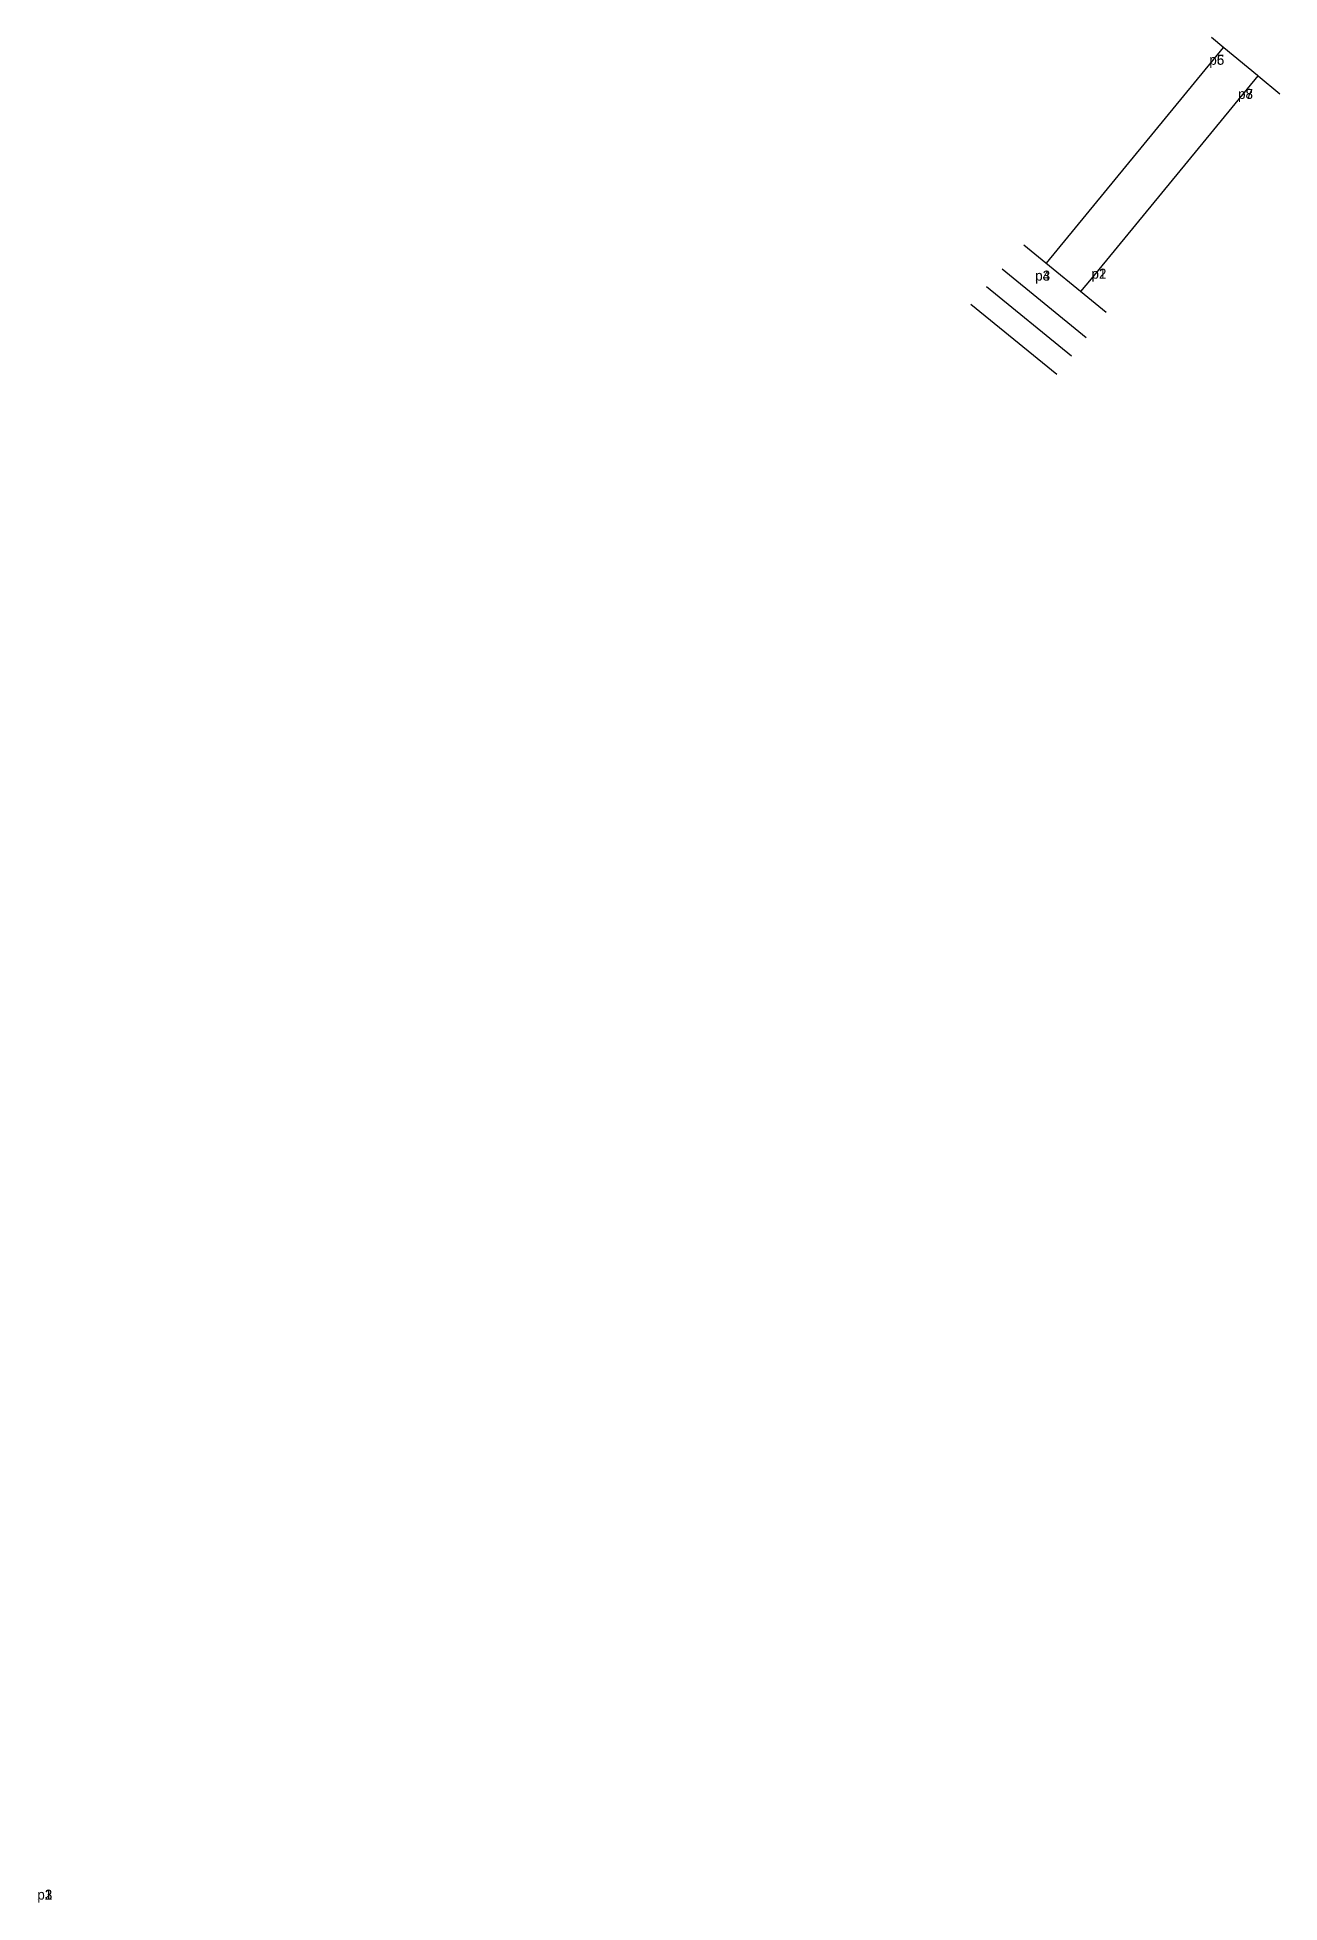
# Model space of a CAD drawing. Extents: x 533308 to 552436, y 1823350 to 1865634.
# Drawn here: x 551093.5 to 551316.1, y 1840428.1 to 1840762.3 of the extents above; entities that cross this region are included whole.
import ezdxf

# ---------------------------------------------------------------- set-up
doc = ezdxf.new("R2010")
doc.units = 0
for name, color, linetype in [('Level 10', 7, 'Continuous'), ('Level 12', 7, 'Continuous'), ('Level 16', 7, 'Continuous'), ('Level 22', 7, 'Continuous'), ('Level 7', 7, 'Continuous')]:
    doc.layers.add(name, color=color, linetype=linetype)

msp = doc.modelspace()

# ---------------------------------------------------------------- texts
at = {"layer": 'Level 12'}
for s, p in [('p6', (551303.458, 1840757.34)), ('p5', (551303.461, 1840757.332)), ('p8', (551308.603, 1840751.218)), ('p7', (551308.606, 1840751.22)), ('p3', (551272.263, 1840718.66)), ('p4', (551272.266, 1840718.665)), ('p2', (551282.339, 1840719.016)), ('p1', (551282.339, 1840719.015)), ('p2', (551093.485, 1840428.601)), ('p3', (551093.485, 1840428.6)), ('p1', (551093.485, 1840428.6))]:
    msp.add_text(s, height=1.8, dxfattribs=at).set_placement(p)

# ---------------------------------------------------------------- linework, layer by layer
at = {"layer": 'Level 10'}
for p, q in [((551274.2788, 1840721.7741), (551306.0223, 1840760.4529)), ((551306.0356, 1840760.4419), (551312.0605, 1840755.4572)), ((551282.339, 1840719.016), (551312.1994, 1840755.3422)), ((551312.0605, 1840755.4572), (551312.1994, 1840755.3422)), ((551280.465, 1840716.7184), (551282.339, 1840719.016))]:
    msp.add_line(p, q, dxfattribs=at)
msp.add_lwpolyline([(551270.219, 1840725.0919), (551284.9857, 1840713.0238)], dxfattribs=at)
at = {"layer": 'Level 16'}
for p, q in [((551303.8396, 1840762.2588), (551306.0356, 1840760.4419)), ((551312.1994, 1840755.3422), (551316.065, 1840752.1441))]:
    msp.add_line(p, q, dxfattribs=at)
at = {"layer": 'Level 22'}
for points in [[(551266.3715, 1840720.7746), (551281.3913, 1840708.4995)], [(551263.5597, 1840717.6195), (551278.7646, 1840705.1933)], [(551260.748, 1840714.4645), (551276.1379, 1840701.887)]]:
    msp.add_lwpolyline(points, dxfattribs=at)
at = {"layer": 'Level 7'}
for p, q in [((551303.458, 1840757.34), (551303.458, 1840757.34)), ((551303.461, 1840757.332), (551303.461, 1840757.332)), ((551308.603, 1840751.218), (551308.603, 1840751.218)), ((551308.606, 1840751.22), (551308.606, 1840751.22)), ((551272.263, 1840718.66), (551272.263, 1840718.66)), ((551272.266, 1840718.665), (551272.266, 1840718.665)), ((551282.339, 1840719.016), (551282.339, 1840719.016)), ((551282.339, 1840719.015), (551282.339, 1840719.015)), ((551093.485, 1840428.601), (551093.485, 1840428.601)), ((551093.485, 1840428.6), (551093.485, 1840428.6)), ((551093.485, 1840428.6), (551093.485, 1840428.6))]:
    msp.add_line(p, q, dxfattribs=at)

msp.set_redraw_order([(e.dxf.handle, doc.entitydb.next_handle()) for e in msp.query("TEXT MTEXT ATTDEF DIMENSION ARC_DIMENSION")])  # texts and dimensions are drawn at this point

doc.saveas('drawing.dxf')
